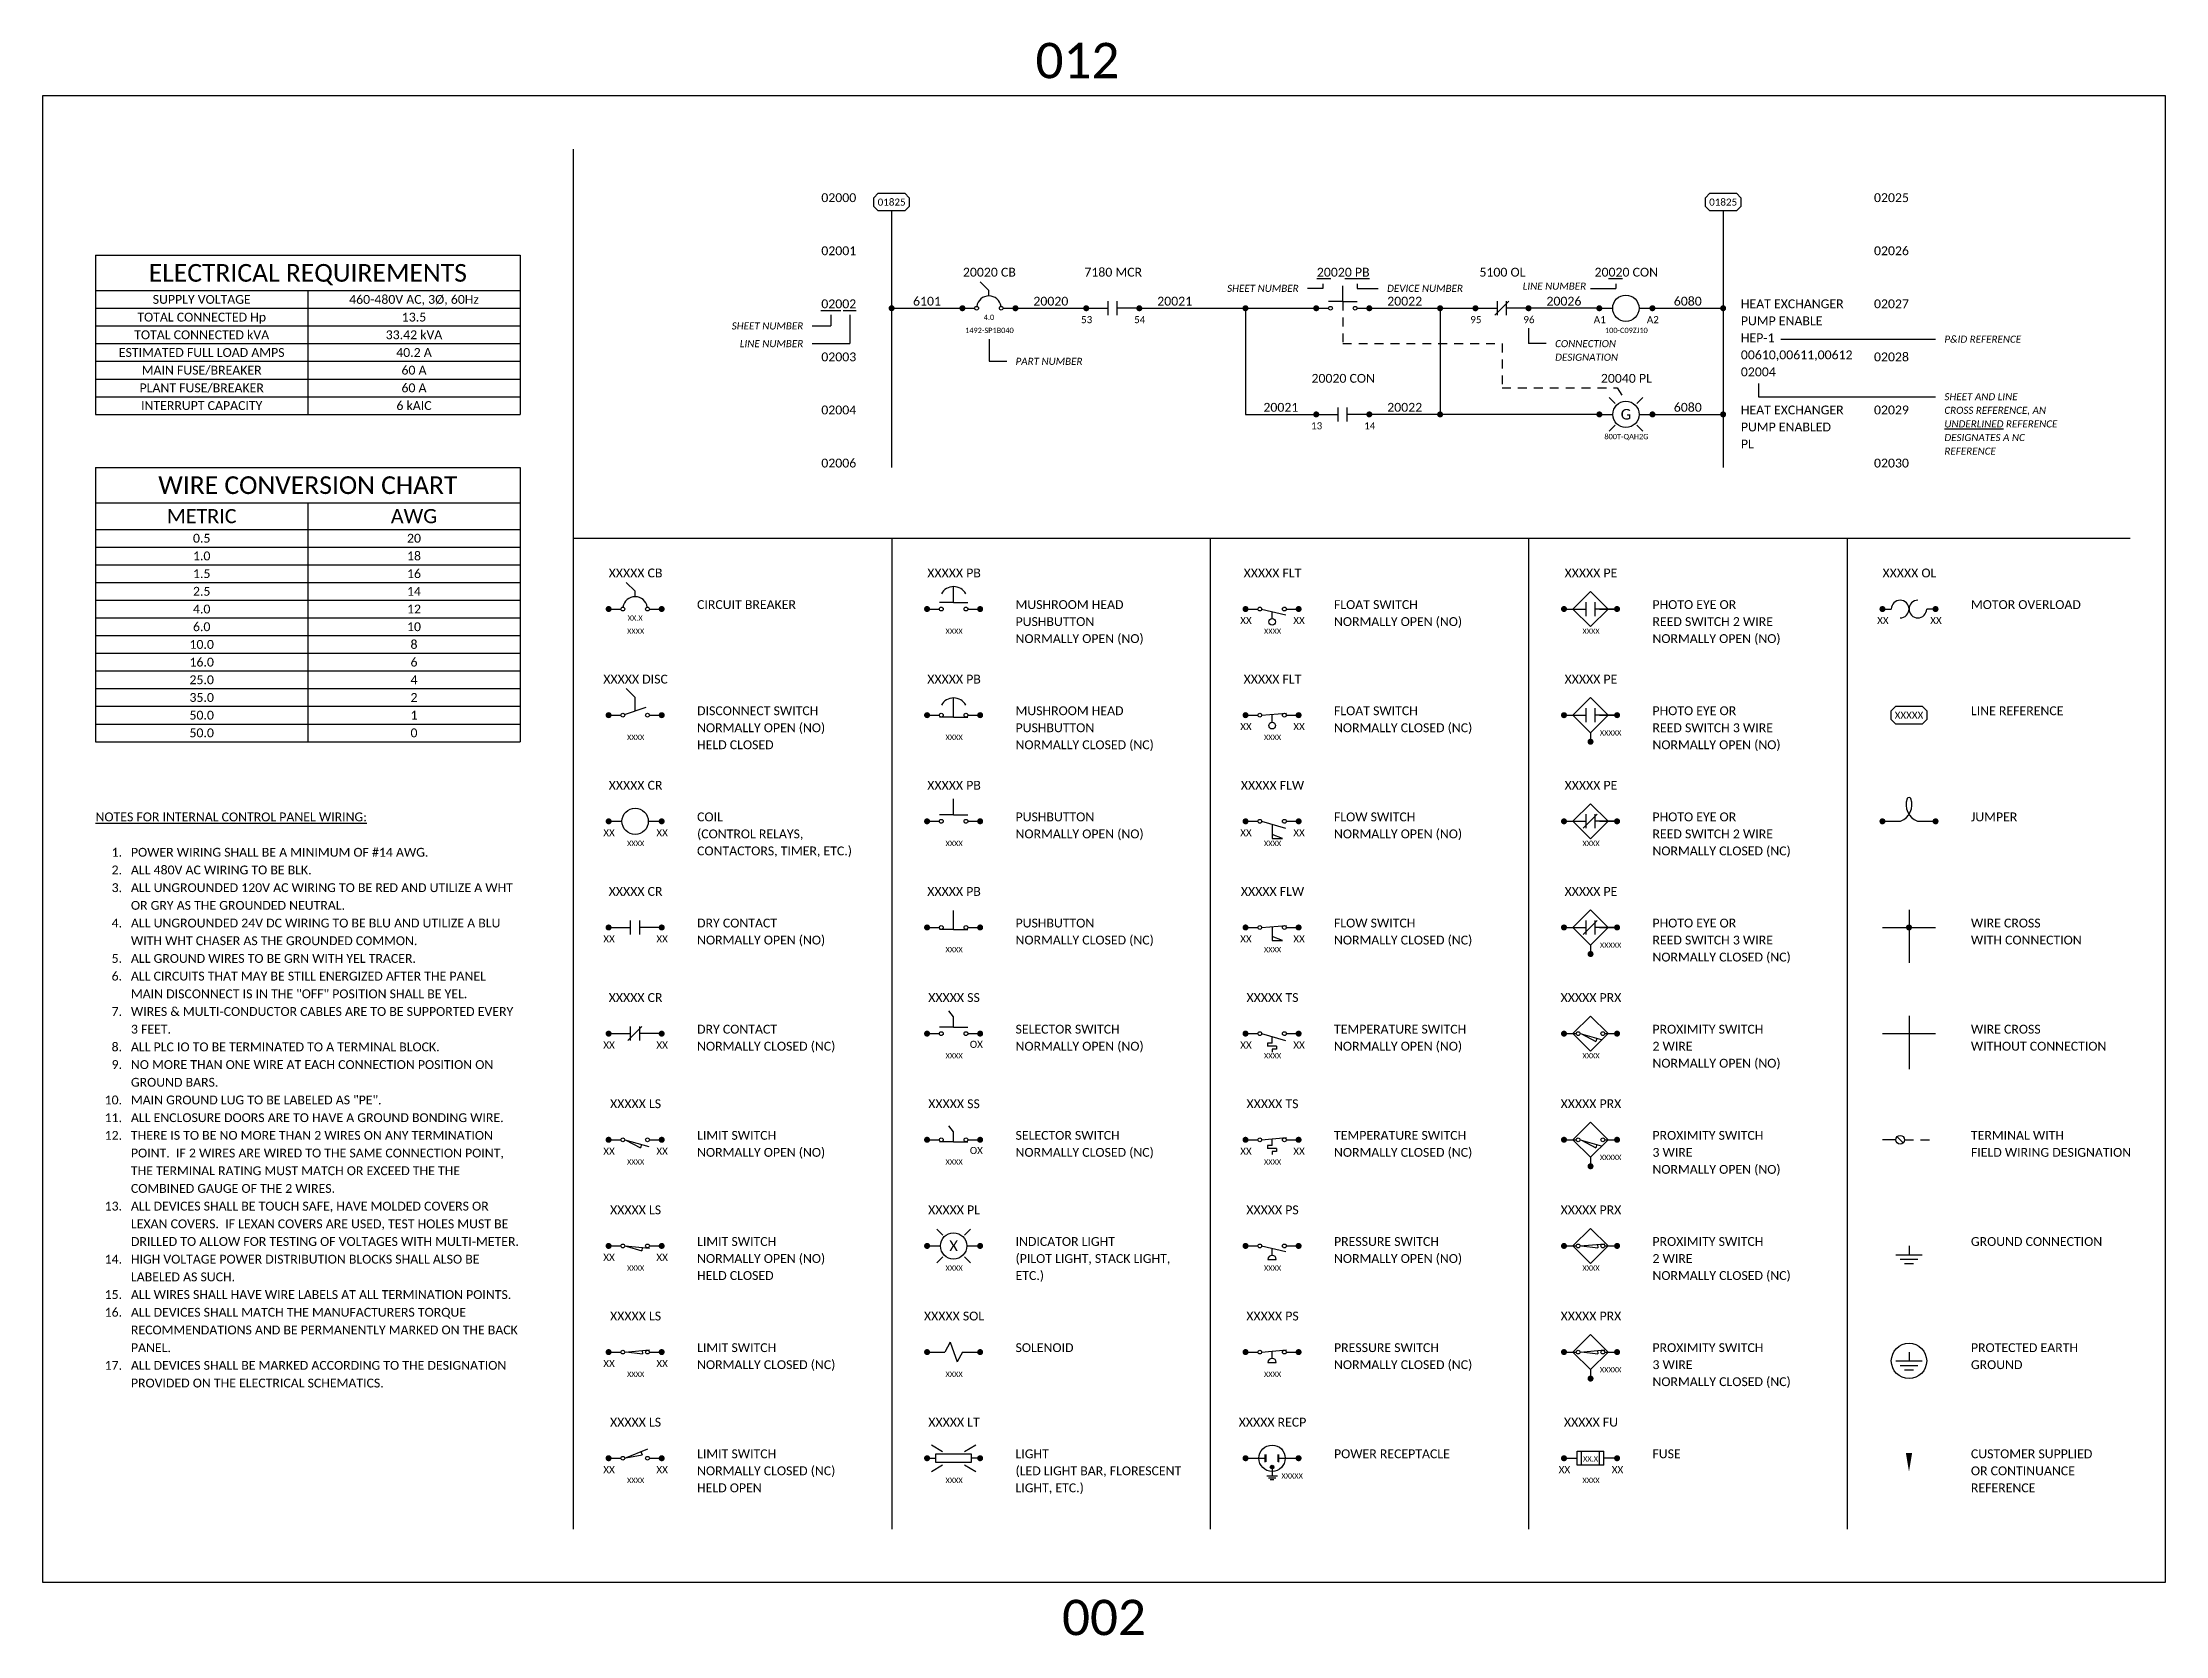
# Model space of a CAD drawing. Header units: inches. Extents: x 0 to 316, y -1 to 150.
# Drawn here: x 62 to 92, y -0.76 to 21.76 of the extents above; entities that cross this region are included whole.
import ezdxf
from ezdxf.enums import TextEntityAlignment as Align

# ---------------------------------------------------------------- set-up
doc = ezdxf.new("R2010")
doc.units = ezdxf.units.IN
doc.header["$MEASUREMENT"] = 0
doc.linetypes.add('HIDDEN2', pattern=[0.1875, 0.125, -0.0625])
doc.styles.add('Calibri', font='calibri.ttf')
doc.styles.add('Calibri Itallic', font='calibrii.ttf', dxfattribs={"height": 0.1})

msp = doc.modelspace()

# ---------------------------------------------------------------- texts
at = {"style": 'Calibri'}
for s, p in [('012', (76.625, 21.5)), ('002', (77, -0.5))]:
    msp.add_text(s, height=0.5, dxfattribs=at).set_placement(p, align=Align.MIDDLE_CENTER)
for s, p in [('02000', (73.49904, 19.5)), ('02025', (88.37404, 19.5)), ('02001', (73.49904, 18.75)), ('02026', (88.37404, 18.75)), ('02002', (73.49904, 18)), ('02027', (88.37404, 18)), ('02003', (73.49904, 17.25)), ('02028', (88.37404, 17.25)), ('02004', (73.49904, 16.5)), ('02029', (88.37404, 16.5)), ('02006', (73.49904, 15.75)), ('02030', (88.37404, 15.75))]:
    msp.add_text(s, height=0.125, dxfattribs=at).set_placement(p, align=Align.RIGHT)
at = {"color": 3, "ltscale": 0.25, "style": 'Calibri'}
for s, height, p in [('ELECTRICAL REQUIREMENTS', 0.25, (65.75, 18.5)), ('SUPPLY VOLTAGE', 0.125, (64.25, 18.125)), ('460-480V AC, 3%%C, 60Hz', 0.125, (67.25, 18.125)), ('TOTAL CONNECTED Hp', 0.125, (64.25, 17.875)), ('13.5', 0.125, (67.25, 17.875)), ('ESTIMATED FULL LOAD AMPS', 0.125, (64.25, 17.375)), ('TOTAL CONNECTED kVA', 0.125, (64.25, 17.625)), ('33.42 kVA', 0.125, (67.25, 17.625)), ('40.2 A', 0.125, (67.25, 17.375)), ('MAIN FUSE/BREAKER', 0.125, (64.25, 17.125)), ('60 A', 0.125, (67.25, 17.125)), ('PLANT FUSE/BREAKER', 0.125, (64.25, 16.875)), ('60 A', 0.125, (67.25, 16.875)), ('INTERRUPT CAPACITY', 0.125, (64.25, 16.625)), ('6 kAIC', 0.125, (67.25, 16.625)), ('WIRE CONVERSION CHART', 0.25, (65.75, 15.5)), ('METRIC', 0.2, (64.25, 15.0625)), ('AWG', 0.2, (67.25, 15.0625)), ('0.5', 0.125, (64.25, 14.75)), ('20', 0.125, (67.25, 14.75)), ('1.0', 0.125, (64.25, 14.5)), ('18', 0.125, (67.25, 14.5)), ('1.5', 0.125, (64.25, 14.25)), ('16', 0.125, (67.25, 14.25)), ('4.0', 0.125, (64.25, 13.75)), ('2.5', 0.125, (64.25, 14)), ('14', 0.125, (67.25, 14)), ('12', 0.125, (67.25, 13.75)), ('6.0', 0.125, (64.25, 13.5)), ('10', 0.125, (67.25, 13.5)), ('10.0', 0.125, (64.25, 13.25)), ('8', 0.125, (67.25, 13.25)), ('16.0', 0.125, (64.25, 13)), ('6', 0.125, (67.25, 13)), ('25.0', 0.125, (64.25, 12.75)), ('4', 0.125, (67.25, 12.75)), ('50.0', 0.125, (64.25, 12.25)), ('35.0', 0.125, (64.25, 12.5)), ('2', 0.125, (67.25, 12.5)), ('1', 0.125, (67.25, 12.25)), ('50.0', 0.125, (64.25, 12)), ('0', 0.125, (67.25, 12))]:
    msp.add_text(s, height=height, dxfattribs=at).set_placement(p, align=Align.MIDDLE_CENTER)
at = {"style": 'Calibri Itallic'}
for s, p in [('SHEET NUMBER', (79.75, 18.28125)), ('LINE NUMBER', (83.8125, 18.3125)), ('SHEET NUMBER', (72.75, 17.75)), ('LINE NUMBER', (72.75, 17.5))]:
    msp.add_text(s, height=0.1, dxfattribs=at).set_placement(p, align=Align.MIDDLE_RIGHT)
for s, p in [('DEVICE NUMBER', (81, 18.28125)), ('CONNECTION', (83.375, 17.5)), ('P&ID REFERENCE', (88.875, 17.5625)), ('PART NUMBER', (75.75, 17.25)), ('DESIGNATION', (83.375, 17.30769)), ('SHEET AND LINE', (88.875, 16.75)), ('CROSS REFERENCE, AN', (88.875, 16.55769)), ('%%UUNDERLINED%%U REFERENCE', (88.875, 16.36538)), ('DESIGNATES A NC', (88.875, 16.17308)), ('REFERENCE', (88.875, 15.98077))]:
    msp.add_text(s, height=0.1, dxfattribs=at).set_placement(p, align=Align.MIDDLE_LEFT)
at = {"color": 35, "style": 'Calibri'}
for s, p in [('6101', (74.49904, 18)), ('20020', (76.24904, 18)), ('20021', (77.99904, 18)), ('20022', (81.24904, 18)), ('20026', (83.49904, 18)), ('20021', (79.49904, 16.5)), ('20022', (81.24904, 16.5))]:
    msp.add_text(s, height=0.125, dxfattribs=at).set_placement(p, align=Align.BOTTOM_CENTER)
at = {"color": 5, "style": 'Calibri'}
for p in [(85.24904, 18), (85.24904, 16.5)]:
    msp.add_text('6080', height=0.125, dxfattribs=at).set_placement(p, align=Align.BOTTOM_CENTER)
at = {"color": 9, "style": 'Calibri'}
for s, p in [('HEAT EXCHANGER', (85.99904, 18)), ('PUMP ENABLE', (85.99904, 17.75962)), ('00610,00611,00612', (85.99904, 17.27885)), ('HEP-1', (85.99904, 17.51923)), ('02004', (85.99904, 17.03846)), ('HEAT EXCHANGER', (85.99904, 16.5)), ('PUMP ENABLED', (85.99904, 16.25962)), ('PL', (85.99904, 16.01923))]:
    msp.add_text(s, height=0.125, dxfattribs=at).set_placement(p)
at = {"style": 'Calibri'}
for s, p in [('CIRCUIT BREAKER', (71.25, 13.75)), ('MUSHROOM HEAD', (75.75, 13.75)), ('FLOAT SWITCH', (80.25, 13.75)), ('PHOTO EYE OR', (84.75, 13.75)), ('MOTOR OVERLOAD', (89.25, 13.75)), ('PUSHBUTTON', (75.75, 13.50962)), ('NORMALLY OPEN (NO)', (80.25, 13.50962)), ('REED SWITCH 2 WIRE', (84.75, 13.50962)), ('NORMALLY OPEN (NO)', (75.75, 13.26923)), ('NORMALLY OPEN (NO)', (84.75, 13.26923)), ('DISCONNECT SWITCH', (71.25, 12.25)), ('MUSHROOM HEAD', (75.75, 12.25)), ('FLOAT SWITCH', (80.25, 12.25)), ('PHOTO EYE OR', (84.75, 12.25)), ('LINE REFERENCE', (89.25, 12.25)), ('NORMALLY OPEN (NO)', (71.25, 12.00962)), ('PUSHBUTTON', (75.75, 12.00962)), ('NORMALLY CLOSED (NC)', (80.25, 12.00962)), ('REED SWITCH 3 WIRE', (84.75, 12.00962)), ('HELD CLOSED', (71.25, 11.76923)), ('NORMALLY CLOSED (NC)', (75.75, 11.76923)), ('NORMALLY OPEN (NO)', (84.75, 11.76923)), ('COIL', (71.25, 10.75)), ('PUSHBUTTON', (75.75, 10.75)), ('FLOW SWITCH', (80.25, 10.75)), ('PHOTO EYE OR', (84.75, 10.75)), ('JUMPER', (89.25, 10.75)), ('(CONTROL RELAYS,', (71.25, 10.50962)), ('NORMALLY OPEN (NO)', (75.75, 10.50962)), ('NORMALLY OPEN (NO)', (80.25, 10.50962)), ('REED SWITCH 2 WIRE', (84.75, 10.50962)), ('CONTACTORS, TIMER, ETC.)', (71.25, 10.26923)), ('NORMALLY CLOSED (NC)', (84.75, 10.26923)), ('DRY CONTACT', (71.25, 9.25)), ('PUSHBUTTON', (75.75, 9.25)), ('FLOW SWITCH', (80.25, 9.25)), ('PHOTO EYE OR', (84.75, 9.25)), ('WIRE CROSS', (89.25, 9.25)), ('NORMALLY OPEN (NO)', (71.25, 9.00962)), ('NORMALLY CLOSED (NC)', (75.75, 9.00962)), ('NORMALLY CLOSED (NC)', (80.25, 9.00962)), ('REED SWITCH 3 WIRE', (84.75, 9.00962)), ('WITH CONNECTION', (89.25, 9.00962)), ('NORMALLY CLOSED (NC)', (84.75, 8.76923)), ('DRY CONTACT', (71.25, 7.75)), ('SELECTOR SWITCH', (75.75, 7.75)), ('TEMPERATURE SWITCH', (80.25, 7.75)), ('PROXIMITY SWITCH', (84.75, 7.75)), ('WIRE CROSS', (89.25, 7.75)), ('NORMALLY CLOSED (NC)', (71.25, 7.50962)), ('NORMALLY OPEN (NO)', (75.75, 7.50962)), ('NORMALLY OPEN (NO)', (80.25, 7.50962)), ('2 WIRE', (84.75, 7.50962)), ('WITHOUT CONNECTION', (89.25, 7.50962)), ('NORMALLY OPEN (NO)', (84.75, 7.26923)), ('LIMIT SWITCH', (71.25, 6.25)), ('SELECTOR SWITCH', (75.75, 6.25)), ('TEMPERATURE SWITCH', (80.25, 6.25)), ('PROXIMITY SWITCH', (84.75, 6.25)), ('TERMINAL WITH', (89.25, 6.25)), ('NORMALLY OPEN (NO)', (71.25, 6.00962)), ('NORMALLY CLOSED (NC)', (75.75, 6.00962)), ('NORMALLY CLOSED (NC)', (80.25, 6.00962)), ('3 WIRE', (84.75, 6.00962)), ('FIELD WIRING DESIGNATION', (89.25, 6.00962)), ('NORMALLY OPEN (NO)', (84.75, 5.76923)), ('LIMIT SWITCH', (71.25, 4.75)), ('INDICATOR LIGHT', (75.75, 4.75)), ('PRESSURE SWITCH', (80.25, 4.75)), ('PROXIMITY SWITCH', (84.75, 4.75)), ('GROUND CONNECTION', (89.25, 4.75)), ('NORMALLY OPEN (NO)', (71.25, 4.50962)), ('(PILOT LIGHT, STACK LIGHT,', (75.75, 4.50962)), ('NORMALLY OPEN (NO)', (80.25, 4.50962)), ('2 WIRE', (84.75, 4.50962)), ('HELD CLOSED', (71.25, 4.26923)), ('ETC.)', (75.75, 4.26923)), ('NORMALLY CLOSED (NC)', (84.75, 4.26923)), ('LIMIT SWITCH', (71.25, 3.25)), ('SOLENOID', (75.75, 3.25)), ('PRESSURE SWITCH', (80.25, 3.25)), ('PROXIMITY SWITCH', (84.75, 3.25)), ('PROTECTED EARTH', (89.25, 3.25)), ('NORMALLY CLOSED (NC)', (71.25, 3.00962)), ('NORMALLY CLOSED (NC)', (80.25, 3.00962)), ('3 WIRE', (84.75, 3.00962)), ('GROUND', (89.25, 3.00962)), ('NORMALLY CLOSED (NC)', (84.75, 2.76923)), ('LIMIT SWITCH', (71.25, 1.75)), ('LIGHT', (75.75, 1.75)), ('POWER RECEPTACLE', (80.25, 1.75)), ('FUSE', (84.75, 1.75)), ('CUSTOMER SUPPLIED', (89.25, 1.75)), ('NORMALLY CLOSED (NC)', (71.25, 1.50962)), ('(LED LIGHT BAR, FLORESCENT ', (75.75, 1.50962)), ('OR CONTINUANCE', (89.25, 1.50962)), ('HELD OPEN', (71.25, 1.26923)), ('LIGHT, ETC.)', (75.75, 1.26923)), ('REFERENCE', (89.25, 1.26923))]:
    msp.add_text(s, height=0.125, dxfattribs=at).set_placement(p)
at = {"color": 3, "ltscale": 0.25, "style": 'Calibri'}
for s, p in [('%%UNOTES FOR INTERNAL CONTROL PANEL WIRING:', (62.75, 10.75)), ('POWER WIRING SHALL BE A MINIMUM OF #14 AWG.', (63.25, 10.25)), ('ALL 480V AC WIRING TO BE BLK.', (63.25, 10)), ('ALL UNGROUNDED 120V AC WIRING TO BE RED AND UTILIZE A WHT ', (63.25, 9.75)), ('OR GRY AS THE GROUNDED NEUTRAL.', (63.25, 9.5)), ('ALL UNGROUNDED 24V DC WIRING TO BE BLU AND UTILIZE A BLU ', (63.25, 9.25)), ('WITH WHT CHASER AS THE GROUNDED COMMON.', (63.25, 9)), ('ALL GROUND WIRES TO BE GRN WITH YEL TRACER.', (63.25, 8.75)), ('ALL CIRCUITS THAT MAY BE STILL ENERGIZED AFTER THE PANEL ', (63.25, 8.5)), ('WIRES & MULTI-CONDUCTOR CABLES ARE TO BE SUPPORTED EVERY', (63.25, 8)), ('MAIN DISCONNECT IS IN THE "OFF" POSITION SHALL BE YEL.', (63.25, 8.25)), ('3 FEET.', (63.25, 7.75)), ('ALL PLC IO TO BE TERMINATED TO A TERMINAL BLOCK.', (63.25, 7.5)), ('NO MORE THAN ONE WIRE AT EACH CONNECTION POSITION ON', (63.25, 7.25)), ('GROUND BARS.', (63.25, 7)), ('ALL ENCLOSURE DOORS ARE TO HAVE A GROUND BONDING WIRE.', (63.25, 6.5)), ('MAIN GROUND LUG TO BE LABELED AS "PE".', (63.25, 6.75)), ('THERE IS TO BE NO MORE THAN 2 WIRES ON ANY TERMINATION ', (63.25, 6.25)), ('POINT.  IF 2 WIRES ARE WIRED TO THE SAME CONNECTION POINT, ', (63.25, 6)), ('THE TERMINAL RATING MUST MATCH OR EXCEED THE THE ', (63.25, 5.75)), ('COMBINED GAUGE OF THE 2 WIRES.', (63.25, 5.5)), ('ALL DEVICES SHALL BE TOUCH SAFE, HAVE MOLDED COVERS OR ', (63.25, 5.25)), ('LEXAN COVERS.  IF LEXAN COVERS ARE USED, TEST HOLES MUST BE ', (63.25, 5)), ('DRILLED TO ALLOW FOR TESTING OF VOLTAGES WITH MULTI-METER.', (63.25, 4.75)), ('HIGH VOLTAGE POWER DISTRIBUTION BLOCKS SHALL ALSO BE', (63.25, 4.5)), ('LABELED AS SUCH.', (63.25, 4.25)), ('ALL WIRES SHALL HAVE WIRE LABELS AT ALL TERMINATION POINTS.', (63.25, 4)), ('ALL DEVICES SHALL MATCH THE MANUFACTURERS TORQUE ', (63.25, 3.75)), ('RECOMMENDATIONS AND BE PERMANENTLY MARKED ON THE BACK', (63.25, 3.5)), ('PANEL.', (63.25, 3.25)), ('ALL DEVICES SHALL BE MARKED ACCORDING TO THE DESIGNATION', (63.25, 3)), ('PROVIDED ON THE ELECTRICAL SCHEMATICS.', (63.25, 2.75))]:
    msp.add_text(s, height=0.125, dxfattribs=at).set_placement(p)
for s, p in [('1.', (63.125, 10.25)), ('2.', (63.125, 10)), ('3.', (63.125, 9.75)), ('4.', (63.125, 9.25)), ('5.', (63.125, 8.75)), ('6.', (63.125, 8.5)), ('7.', (63.125, 8)), ('8.', (63.125, 7.5)), ('9.', (63.125, 7.25)), ('10.', (63.125, 6.75)), ('11.', (63.125, 6.5)), ('12.', (63.125, 6.25)), ('13.', (63.125, 5.25)), ('14.', (63.125, 4.5)), ('15.', (63.125, 4)), ('16.', (63.125, 3.75)), ('17.', (63.125, 3))]:
    msp.add_text(s, height=0.125, dxfattribs=at).set_placement(p, align=Align.RIGHT)

# ---------------------------------------------------------------- blocks, each defined once
blk = doc.blocks.new('CONN')
at = {"color": 2, "const_width": 0.0425}
blk.add_lwpolyline([(0.02125, 0, 1), (-0.02125, 0, 1)], format="xyb", close=True, dxfattribs=at)
blk = doc.blocks.new('CRCOIL')
at = {"color": 2}
for p, q in [((0, 0), (0.189, 0)), ((0.561, 0), (0.75, 0))]:
    blk.add_line(p, q, dxfattribs=at)
blk.add_circle((0.375, 0), 0.186, dxfattribs=at)
for p in [(0, 0), (0.75, 0)]:
    blk.add_blockref('CONN', p)
at = {"color": 3, "style": 'Calibri'}
blk.add_attdef('DEVICE', text='', height=0.125, dxfattribs=at).set_placement((0.381, 0.447), align=Align.CENTER)
at = {"style": 'Calibri'}
for tag, p in [('TL', (0.006, -0.241)), ('TR', (0.756, -0.241))]:
    blk.add_attdef(tag, text='', height=0.1, dxfattribs=at).set_placement(p, align=Align.BOTTOM_CENTER)
at = {"color": 6, "style": 'Calibri'}
blk.add_attdef('PART', text='', height=0.075, dxfattribs=at).set_placement((0.382, -0.313), align=Align.MIDDLE_CENTER)
blk = doc.blocks.new('CRNO')
at = {"color": 2}
for p, q in [((0, 0), (0.311, 0)), ((0.311, -0.099), (0.311, 0.099)), ((0.439, -0.099), (0.439, 0.099)), ((0.75, 0), (0.439, 0))]:
    blk.add_line(p, q, dxfattribs=at)
for p in [(0, 0), (0.75, 0)]:
    blk.add_blockref('CONN', p)
at = {"color": 3, "style": 'Calibri'}
blk.add_attdef('DEVICE', text='', height=0.125, dxfattribs=at).set_placement((0.381, 0.447), align=Align.CENTER)
at = {"style": 'Calibri'}
for tag, p in [('TL', (0.006, -0.241)), ('TR', (0.756, -0.241))]:
    blk.add_attdef(tag, text='', height=0.1, dxfattribs=at).set_placement(p, align=Align.BOTTOM_CENTER)
blk = doc.blocks.new('CRNC')
at = {"color": 2}
for p, q in [((0, 0), (0.311, 0)), ((0.47, 0.099), (0.272, -0.099)), ((0.311, -0.099), (0.311, 0.099)), ((0.439, -0.099), (0.439, 0.099)), ((0.75, 0), (0.439, 0))]:
    blk.add_line(p, q, dxfattribs=at)
for p in [(0, 0), (0.75, 0)]:
    blk.add_blockref('CONN', p)
at = {"color": 3, "style": 'Calibri'}
blk.add_attdef('DEVICE', text='', height=0.125, dxfattribs=at).set_placement((0.381, 0.447), align=Align.CENTER)
at = {"style": 'Calibri'}
for tag, p in [('TL', (0.006, -0.241)), ('TR', (0.756, -0.241))]:
    blk.add_attdef(tag, text='', height=0.1, dxfattribs=at).set_placement(p, align=Align.BOTTOM_CENTER)
blk = doc.blocks.new('REF')
at = {"color": 2}
for p, q in [((0, 0.062), (0.062, 0.125)), ((0, -0.062), (0, 0.062)), ((0.062, 0.125), (0.438, 0.125)), ((0.438, 0.125), (0.5, 0.062)), ((0.5, 0.062), (0.5, -0.062)), ((0.062, -0.125), (0, -0.062)), ((0.438, -0.125), (0.062, -0.125)), ((0.5, -0.062), (0.438, -0.125))]:
    blk.add_line(p, q, dxfattribs=at)
at = {"color": 3, "style": 'Calibri'}
blk.add_attdef('XXXXX', text='', height=0.1, dxfattribs=at).set_placement((0.25, -0.05), align=Align.CENTER)
blk = doc.blocks.new('CB')
at = {"color": 2}
for p, q in [((0.375, 0.25), (0.25, 0.375)), ((0, 0), (0.174, 0)), ((0.375, 0.174), (0.375, 0.25)), ((0.576, 0), (0.75, 0))]:
    blk.add_line(p, q, dxfattribs=at)
for centre in [(0.201, 0), (0.549, 0)]:
    blk.add_circle(centre, 0.0268, dxfattribs=at)
blk.add_arc((0.375, 0), 0.174, 8.8251, 171.1749, dxfattribs=at)
for p in [(0, 0), (0.75, 0)]:
    blk.add_blockref('CONN', p)
at = {"color": 3, "style": 'Calibri'}
blk.add_attdef('DEVICE', text='', height=0.125, dxfattribs=at).set_placement((0.381, 0.447), align=Align.CENTER)
at = {"color": 0, "style": 'Calibri'}
blk.add_attdef('AMPS', text='', height=0.075, dxfattribs=at).set_placement((0.375, -0.188), align=Align.BOTTOM_CENTER)
at = {"color": 6, "style": 'Calibri'}
blk.add_attdef('PART', text='', height=0.075, dxfattribs=at).set_placement((0.382, -0.313), align=Align.MIDDLE_CENTER)
blk = doc.blocks.new('PBNO')
at = {"color": 2}
for p, q in [((0.375, 0.093), (0.375, 0.316)), ((0, 0), (0.174, 0)), ((0.375, 0.093), (0.174, 0.093)), ((0.375, 0.093), (0.576, 0.093)), ((0.576, 0), (0.75, 0))]:
    blk.add_line(p, q, dxfattribs=at)
for centre in [(0.201, 0), (0.549, 0)]:
    blk.add_circle(centre, 0.0268, dxfattribs=at)
for p in [(0, 0), (0.75, 0)]:
    blk.add_blockref('CONN', p)
at = {"color": 3, "style": 'Calibri'}
blk.add_attdef('DEVICE', text='', height=0.125, dxfattribs=at).set_placement((0.381, 0.447), align=Align.CENTER)
at = {"color": 6, "style": 'Calibri'}
blk.add_attdef('PART', text='', height=0.075, dxfattribs=at).set_placement((0.382, -0.313), align=Align.MIDDLE_CENTER)
blk = doc.blocks.new('FUSE')
at = {"color": 2}
for p, q in [((0, 0), (0.188, 0)), ((0.188, 0.1), (0.562, 0.1)), ((0.188, -0.1), (0.188, 0.1)), ((0.248, -0.1), (0.248, 0.1)), ((0.502, -0.1), (0.502, 0.1)), ((0.562, -0.1), (0.562, 0.1)), ((0.75, 0), (0.562, 0)), ((0.562, -0.1), (0.188, -0.1))]:
    blk.add_line(p, q, dxfattribs=at)
for p in [(0, 0), (0.75, 0)]:
    blk.add_blockref('CONN', p)
at = {"color": 3, "style": 'Calibri'}
blk.add_attdef('DEVICE', text='', height=0.125, dxfattribs=at).set_placement((0.381, 0.447), align=Align.CENTER)
at = {"style": 'Calibri'}
blk.add_attdef('AMPS', text='', height=0.075, dxfattribs=at).set_placement((0.375, -0.047), align=Align.CENTER)
for tag, p in [('TL', (0.006, -0.241)), ('TR', (0.756, -0.241))]:
    blk.add_attdef(tag, text='', height=0.1, dxfattribs=at).set_placement(p, align=Align.BOTTOM_CENTER)
at = {"color": 6, "style": 'Calibri'}
blk.add_attdef('PART', text='', height=0.075, dxfattribs=at).set_placement((0.382, -0.313), align=Align.MIDDLE_CENTER)
blk = doc.blocks.new('LSNO')
at = {"color": 2}
for p, q in [((0, 0), (0.174, 0)), ((0.227, 0), (0.566, -0.096)), ((0.576, 0), (0.75, 0)), ((0.245, -0.005), (0.452, -0.113)), ((0.465, -0.067), (0.452, -0.113))]:
    blk.add_line(p, q, dxfattribs=at)
for centre in [(0.201, 0), (0.549, 0)]:
    blk.add_circle(centre, 0.0268, dxfattribs=at)
for p in [(0, 0), (0.75, 0)]:
    blk.add_blockref('CONN', p)
at = {"color": 3, "style": 'Calibri'}
blk.add_attdef('DEVICE', text='', height=0.125, dxfattribs=at).set_placement((0.381, 0.447), align=Align.CENTER)
at = {"style": 'Calibri'}
for tag, p in [('TL', (0.006, -0.241)), ('TR', (0.756, -0.241))]:
    blk.add_attdef(tag, text='', height=0.1, dxfattribs=at).set_placement(p, align=Align.BOTTOM_CENTER)
at = {"color": 6, "style": 'Calibri'}
blk.add_attdef('PART', text='', height=0.075, dxfattribs=at).set_placement((0.382, -0.313), align=Align.MIDDLE_CENTER)
blk = doc.blocks.new('LSNC')
at = {"color": 2}
for p, q in [((0, 0), (0.174, 0)), ((0.227, 0), (0.578, 0.03)), ((0.246, 0.002), (0.478, -0.026)), ((0.473, 0.021), (0.478, -0.026)), ((0.576, 0), (0.75, 0))]:
    blk.add_line(p, q, dxfattribs=at)
for centre in [(0.201, 0), (0.549, 0)]:
    blk.add_circle(centre, 0.0268, dxfattribs=at)
for p in [(0, 0), (0.75, 0)]:
    blk.add_blockref('CONN', p)
at = {"color": 3, "style": 'Calibri'}
blk.add_attdef('DEVICE', text='', height=0.125, dxfattribs=at).set_placement((0.381, 0.447), align=Align.CENTER)
at = {"style": 'Calibri'}
for tag, p in [('TL', (0.006, -0.241)), ('TR', (0.756, -0.241))]:
    blk.add_attdef(tag, text='', height=0.1, dxfattribs=at).set_placement(p, align=Align.BOTTOM_CENTER)
at = {"color": 6, "style": 'Calibri'}
blk.add_attdef('PART', text='', height=0.075, dxfattribs=at).set_placement((0.382, -0.313), align=Align.MIDDLE_CENTER)
blk = doc.blocks.new('LSNO HC')
at = {"color": 2}
for p, q in [((0, 0), (0.174, 0)), ((0.227, 0), (0.578, -0.03)), ((0.576, 0), (0.75, 0)), ((0.246, -0.002), (0.469, -0.069)), ((0.473, -0.021), (0.469, -0.069))]:
    blk.add_line(p, q, dxfattribs=at)
for centre in [(0.201, 0), (0.549, 0)]:
    blk.add_circle(centre, 0.0268, dxfattribs=at)
for p in [(0, 0), (0.75, 0)]:
    blk.add_blockref('CONN', p)
at = {"color": 3, "style": 'Calibri'}
blk.add_attdef('DEVICE', text='', height=0.125, dxfattribs=at).set_placement((0.381, 0.447), align=Align.CENTER)
at = {"style": 'Calibri'}
for tag, p in [('TL', (0.006, -0.241)), ('TR', (0.756, -0.241))]:
    blk.add_attdef(tag, text='', height=0.1, dxfattribs=at).set_placement(p, align=Align.BOTTOM_CENTER)
at = {"color": 6, "style": 'Calibri'}
blk.add_attdef('PART', text='', height=0.075, dxfattribs=at).set_placement((0.382, -0.313), align=Align.MIDDLE_CENTER)
blk = doc.blocks.new('LSNC HO')
at = {"color": 2}
for p, q in [((0, 0), (0.174, 0)), ((0.227, 0), (0.552, 0.135)), ((0.244, 0.007), (0.474, 0.05)), ((0.456, 0.095), (0.474, 0.05)), ((0.576, 0), (0.75, 0))]:
    blk.add_line(p, q, dxfattribs=at)
for centre in [(0.201, 0), (0.549, 0)]:
    blk.add_circle(centre, 0.0268, dxfattribs=at)
for p in [(0, 0), (0.75, 0)]:
    blk.add_blockref('CONN', p)
at = {"color": 3, "style": 'Calibri'}
blk.add_attdef('DEVICE', text='', height=0.125, dxfattribs=at).set_placement((0.381, 0.447), align=Align.CENTER)
at = {"style": 'Calibri'}
for tag, p in [('TL', (0.006, -0.241)), ('TR', (0.756, -0.241))]:
    blk.add_attdef(tag, text='', height=0.1, dxfattribs=at).set_placement(p, align=Align.BOTTOM_CENTER)
at = {"color": 6, "style": 'Calibri'}
blk.add_attdef('PART', text='', height=0.075, dxfattribs=at).set_placement((0.382, -0.313), align=Align.MIDDLE_CENTER)
blk = doc.blocks.new('PBNO MH')
at = {"color": 2}
for p, q in [((0.375, 0.091), (0.375, 0.317)), ((0, 0), (0.174, 0)), ((0.375, 0.091), (0.174, 0.091)), ((0.375, 0.091), (0.576, 0.091)), ((0.576, 0), (0.75, 0))]:
    blk.add_line(p, q, dxfattribs=at)
for centre in [(0.201, 0), (0.549, 0)]:
    blk.add_circle(centre, 0.0268, dxfattribs=at)
blk.add_arc((0.375, 0.118), 0.199, 29.357, 150.643, dxfattribs=at)
for p in [(0, 0), (0.75, 0)]:
    blk.add_blockref('CONN', p)
at = {"color": 3, "style": 'Calibri'}
blk.add_attdef('DEVICE', text='', height=0.125, dxfattribs=at).set_placement((0.381, 0.447), align=Align.CENTER)
at = {"color": 6, "style": 'Calibri'}
blk.add_attdef('PART', text='', height=0.075, dxfattribs=at).set_placement((0.382, -0.313), align=Align.MIDDLE_CENTER)
blk = doc.blocks.new('PBNC MH')
at = {"color": 2}
for p, q in [((0, 0), (0.174, 0)), ((0.375, -0.027), (0.375, 0.243)), ((0.576, 0), (0.75, 0)), ((0.375, -0.027), (0.174, -0.027)), ((0.375, -0.027), (0.576, -0.027))]:
    blk.add_line(p, q, dxfattribs=at)
for centre in [(0.201, 0), (0.549, 0)]:
    blk.add_circle(centre, 0.0268, dxfattribs=at)
blk.add_arc((0.375, 0.044), 0.199, 29.357, 150.643, dxfattribs=at)
for p in [(0, 0), (0.75, 0)]:
    blk.add_blockref('CONN', p)
at = {"color": 3, "style": 'Calibri'}
blk.add_attdef('DEVICE', text='', height=0.125, dxfattribs=at).set_placement((0.381, 0.447), align=Align.CENTER)
at = {"color": 6, "style": 'Calibri'}
blk.add_attdef('PART', text='', height=0.075, dxfattribs=at).set_placement((0.382, -0.313), align=Align.MIDDLE_CENTER)
blk = doc.blocks.new('PBNC')
at = {"color": 2}
for p, q in [((0, 0), (0.174, 0)), ((0.375, -0.027), (0.375, 0.242)), ((0.576, 0), (0.75, 0)), ((0.375, -0.027), (0.174, -0.027)), ((0.375, -0.027), (0.576, -0.027))]:
    blk.add_line(p, q, dxfattribs=at)
for centre in [(0.201, 0), (0.549, 0)]:
    blk.add_circle(centre, 0.0268, dxfattribs=at)
for p in [(0, 0), (0.75, 0)]:
    blk.add_blockref('CONN', p)
at = {"color": 3, "style": 'Calibri'}
blk.add_attdef('DEVICE', text='', height=0.125, dxfattribs=at).set_placement((0.381, 0.447), align=Align.CENTER)
at = {"color": 6, "style": 'Calibri'}
blk.add_attdef('PART', text='', height=0.075, dxfattribs=at).set_placement((0.382, -0.313), align=Align.MIDDLE_CENTER)
blk = doc.blocks.new('LT')
at = {"color": 2}
for p, q in [((0, 0), (0.189, 0)), ((0.221, 0.154), (0.138, 0.237)), ((0.529, 0.154), (0.612, 0.237)), ((0.561, 0), (0.75, 0)), ((0.138, -0.237), (0.221, -0.154)), ((0.612, -0.237), (0.529, -0.154))]:
    blk.add_line(p, q, dxfattribs=at)
blk.add_circle((0.375, 0), 0.186, dxfattribs=at)
for p in [(0, 0), (0.75, 0)]:
    blk.add_blockref('CONN', p)
at = {"color": 3, "style": 'Calibri'}
blk.add_attdef('DEVICE', text='', height=0.125, dxfattribs=at).set_placement((0.381, 0.447), align=Align.CENTER)
at = {"style": 'Calibri'}
blk.add_attdef('CLR', text='', height=0.15, dxfattribs=at).set_placement((0.375, 0.002), align=Align.MIDDLE_CENTER)
at = {"color": 6, "style": 'Calibri'}
blk.add_attdef('PART', text='', height=0.075, dxfattribs=at).set_placement((0.382, -0.313), align=Align.MIDDLE_CENTER)
blk = doc.blocks.new('FLTSNO')
at = {"color": 2}
for p, q in [((0, 0), (0.174, 0)), ((0.227, 0), (0.57, -0.08)), ((0.576, 0), (0.75, 0)), ((0.375, -0.135), (0.375, -0.034))]:
    blk.add_line(p, q, dxfattribs=at)
for centre, radius in [((0.201, 0), 0.0268), ((0.549, 0), 0.0268), ((0.375, -0.182), 0.0468)]:
    blk.add_circle(centre, radius, dxfattribs=at)
for p in [(0, 0), (0.75, 0)]:
    blk.add_blockref('CONN', p)
at = {"color": 3, "style": 'Calibri'}
blk.add_attdef('DEVICE', text='', height=0.125, dxfattribs=at).set_placement((0.381, 0.447), align=Align.CENTER)
at = {"style": 'Calibri'}
for tag, p in [('TL', (0.006, -0.241)), ('TR', (0.756, -0.241))]:
    blk.add_attdef(tag, text='', height=0.1, dxfattribs=at).set_placement(p, align=Align.BOTTOM_CENTER)
at = {"color": 6, "style": 'Calibri'}
blk.add_attdef('PART', text='', height=0.075, dxfattribs=at).set_placement((0.382, -0.313), align=Align.MIDDLE_CENTER)
blk = doc.blocks.new('FLTSNC')
at = {"color": 2}
for p, q in [((0, 0), (0.174, 0)), ((0.227, 0), (0.578, 0.03)), ((0.375, -0.101), (0.375, 0.013)), ((0.576, 0), (0.75, 0))]:
    blk.add_line(p, q, dxfattribs=at)
for centre, radius in [((0.201, 0), 0.0268), ((0.549, 0), 0.0268), ((0.375, -0.148), 0.0468)]:
    blk.add_circle(centre, radius, dxfattribs=at)
for p in [(0, 0), (0.75, 0)]:
    blk.add_blockref('CONN', p)
at = {"color": 3, "style": 'Calibri'}
blk.add_attdef('DEVICE', text='', height=0.125, dxfattribs=at).set_placement((0.381, 0.447), align=Align.CENTER)
at = {"style": 'Calibri'}
for tag, p in [('TL', (0.006, -0.241)), ('TR', (0.756, -0.241))]:
    blk.add_attdef(tag, text='', height=0.1, dxfattribs=at).set_placement(p, align=Align.BOTTOM_CENTER)
at = {"color": 6, "style": 'Calibri'}
blk.add_attdef('PART', text='', height=0.075, dxfattribs=at).set_placement((0.382, -0.313), align=Align.MIDDLE_CENTER)
blk = doc.blocks.new('FLWSNO')
at = {"color": 2}
for p, q in [((0, 0), (0.174, 0)), ((0.227, 0), (0.565, -0.097)), ((0.576, 0), (0.75, 0)), ((0.375, -0.043), (0.375, -0.241)), ((0.52, -0.241), (0.375, -0.184)), ((0.375, -0.241), (0.52, -0.241))]:
    blk.add_line(p, q, dxfattribs=at)
for centre in [(0.201, 0), (0.549, 0)]:
    blk.add_circle(centre, 0.0268, dxfattribs=at)
for p in [(0, 0), (0.75, 0)]:
    blk.add_blockref('CONN', p)
at = {"color": 3, "style": 'Calibri'}
blk.add_attdef('DEVICE', text='', height=0.125, dxfattribs=at).set_placement((0.381, 0.447), align=Align.CENTER)
at = {"style": 'Calibri'}
for tag, p in [('TL', (0.006, -0.241)), ('TR', (0.756, -0.241))]:
    blk.add_attdef(tag, text='', height=0.1, dxfattribs=at).set_placement(p, align=Align.BOTTOM_CENTER)
at = {"color": 6, "style": 'Calibri'}
blk.add_attdef('PART', text='', height=0.075, dxfattribs=at).set_placement((0.382, -0.313), align=Align.MIDDLE_CENTER)
blk = doc.blocks.new('FLWSNC')
at = {"color": 2}
for p, q in [((0, 0), (0.174, 0)), ((0.227, 0), (0.578, 0.03)), ((0.375, 0.013), (0.375, -0.186)), ((0.576, 0), (0.75, 0)), ((0.52, -0.186), (0.375, -0.129)), ((0.375, -0.186), (0.52, -0.186))]:
    blk.add_line(p, q, dxfattribs=at)
for centre in [(0.201, 0), (0.549, 0)]:
    blk.add_circle(centre, 0.0268, dxfattribs=at)
for p in [(0, 0), (0.75, 0)]:
    blk.add_blockref('CONN', p)
at = {"color": 3, "style": 'Calibri'}
blk.add_attdef('DEVICE', text='', height=0.125, dxfattribs=at).set_placement((0.381, 0.447), align=Align.CENTER)
at = {"style": 'Calibri'}
for tag, p in [('TL', (0.006, -0.241)), ('TR', (0.756, -0.241))]:
    blk.add_attdef(tag, text='', height=0.1, dxfattribs=at).set_placement(p, align=Align.BOTTOM_CENTER)
at = {"color": 6, "style": 'Calibri'}
blk.add_attdef('PART', text='', height=0.075, dxfattribs=at).set_placement((0.382, -0.313), align=Align.MIDDLE_CENTER)
blk = doc.blocks.new('RECP')
h = blk.add_hatch(color=2)
h.dxf.hatch_style = 1
edge = h.paths.add_edge_path()
edge.add_arc((0.375, -0.125), 0.0254, 0, 360)
at = {"color": 2}
for p, q in [((0, 0), (0.279, 0)), ((0.279, -0.055), (0.279, 0.055)), ((0.471, -0.055), (0.471, 0.055)), ((0.471, 0), (0.75, 0))]:
    blk.add_line(p, q, dxfattribs=at)
at = {"color": 3}
for p, q in [((0.299, -0.25), (0.451, -0.25)), ((0.324, -0.275), (0.426, -0.275)), ((0.349, -0.3), (0.401, -0.3)), ((0.375, -0.15), (0.375, -0.25))]:
    blk.add_line(p, q, dxfattribs=at)
at = {"color": 2}
for centre, radius in [((0.375, 0), 0.186), ((0.375, -0.125), 0.0254)]:
    blk.add_circle(centre, radius, dxfattribs=at)
for points in [[(0.279, 0.055), (0.299, 0.055), (0.279, -0.055)], [(0.299, -0.055), (0.279, -0.055), (0.299, 0.055)], [(0.471, 0.055), (0.451, 0.055), (0.471, -0.055)], [(0.451, -0.055), (0.471, -0.055), (0.451, 0.055)]]:
    blk.add_solid(points, dxfattribs=at)
for p in [(0, 0), (0.75, 0)]:
    blk.add_blockref('CONN', p)
at = {"color": 3, "style": 'Calibri'}
blk.add_attdef('DEVICE', text='', height=0.125, dxfattribs=at).set_placement((0.381, 0.447), align=Align.CENTER)
at = {"color": 6, "style": 'Calibri'}
blk.add_attdef('PART', text='', height=0.075, dxfattribs=at).set_placement((0.507, -0.25), align=Align.MIDDLE_LEFT)
blk = doc.blocks.new('SOL')
at = {"color": 2}
for p, q in [((0, 0), (0.25, 0)), ((0.324, 0.139), (0.25, 0)), ((0.324, 0.139), (0.426, -0.139)), ((0.5, 0), (0.426, -0.139)), ((0.5, 0), (0.75, 0))]:
    blk.add_line(p, q, dxfattribs=at)
for p in [(0, 0), (0.75, 0)]:
    blk.add_blockref('CONN', p)
at = {"color": 3, "style": 'Calibri'}
blk.add_attdef('DEVICE', text='', height=0.125, dxfattribs=at).set_placement((0.381, 0.447), align=Align.CENTER)
at = {"color": 6, "style": 'Calibri'}
blk.add_attdef('PART', text='', height=0.075, dxfattribs=at).set_placement((0.382, -0.313), align=Align.MIDDLE_CENTER)
blk = doc.blocks.new('PENO 2W')
at = {"color": 2}
for p, q in [((0, 0), (0.311, 0)), ((0, 0), (0.25, 0)), ((0.127, 0), (0.375, 0.248)), ((0.127, 0), (0.375, -0.248)), ((0.311, -0.099), (0.311, 0.099)), ((0.375, 0.248), (0.623, 0)), ((0.375, -0.248), (0.623, 0)), ((0.439, -0.099), (0.439, 0.099)), ((0.75, 0), (0.439, 0)), ((0.5, 0), (0.75, 0))]:
    blk.add_line(p, q, dxfattribs=at)
for p in [(0, 0), (0.75, 0)]:
    blk.add_blockref('CONN', p)
at = {"color": 3, "style": 'Calibri'}
blk.add_attdef('DEVICE', text='', height=0.125, dxfattribs=at).set_placement((0.381, 0.447), align=Align.CENTER)
at = {"color": 6, "style": 'Calibri'}
blk.add_attdef('PART', text='', height=0.075, dxfattribs=at).set_placement((0.382, -0.313), align=Align.MIDDLE_CENTER)
blk = doc.blocks.new('PENO 3W')
at = {"color": 2}
for p, q in [((0, 0), (0.311, 0)), ((0, 0), (0.25, 0)), ((0.127, 0), (0.375, 0.248)), ((0.127, 0), (0.375, -0.248)), ((0.311, -0.099), (0.311, 0.099)), ((0.375, 0.248), (0.623, 0)), ((0.375, -0.248), (0.623, 0)), ((0.439, -0.099), (0.439, 0.099)), ((0.75, 0), (0.439, 0)), ((0.5, 0), (0.75, 0)), ((0.375, -0.25), (0.375, -0.375))]:
    blk.add_line(p, q, dxfattribs=at)
for p in [(0, 0), (0.75, 0), (0.375, -0.375)]:
    blk.add_blockref('CONN', p)
at = {"color": 3, "style": 'Calibri'}
blk.add_attdef('DEVICE', text='', height=0.125, dxfattribs=at).set_placement((0.381, 0.447), align=Align.CENTER)
at = {"color": 6, "style": 'Calibri'}
blk.add_attdef('PART', text='', height=0.075, dxfattribs=at).set_placement((0.507, -0.25), align=Align.MIDDLE_LEFT)
blk = doc.blocks.new('PENC 2W')
at = {"color": 2}
for p, q in [((0, 0), (0.311, 0)), ((0, 0), (0.25, 0)), ((0.127, 0), (0.375, 0.248)), ((0.127, 0), (0.375, -0.248)), ((0.47, 0.099), (0.272, -0.099)), ((0.311, -0.099), (0.311, 0.099)), ((0.375, 0.248), (0.623, 0)), ((0.375, -0.248), (0.623, 0)), ((0.439, -0.099), (0.439, 0.099)), ((0.75, 0), (0.439, 0)), ((0.5, 0), (0.75, 0))]:
    blk.add_line(p, q, dxfattribs=at)
for p in [(0, 0), (0.75, 0)]:
    blk.add_blockref('CONN', p)
at = {"color": 3, "style": 'Calibri'}
blk.add_attdef('DEVICE', text='', height=0.125, dxfattribs=at).set_placement((0.381, 0.447), align=Align.CENTER)
at = {"color": 6, "style": 'Calibri'}
blk.add_attdef('PART', text='', height=0.075, dxfattribs=at).set_placement((0.382, -0.313), align=Align.MIDDLE_CENTER)
blk = doc.blocks.new('PENC 3W')
at = {"color": 2}
for p, q in [((0, 0), (0.311, 0)), ((0, 0), (0.25, 0)), ((0.127, 0), (0.375, 0.248)), ((0.127, 0), (0.375, -0.248)), ((0.47, 0.099), (0.272, -0.099)), ((0.311, -0.099), (0.311, 0.099)), ((0.375, 0.248), (0.623, 0)), ((0.375, -0.248), (0.623, 0)), ((0.439, -0.099), (0.439, 0.099)), ((0.75, 0), (0.439, 0)), ((0.5, 0), (0.75, 0)), ((0.375, -0.25), (0.375, -0.375))]:
    blk.add_line(p, q, dxfattribs=at)
for p in [(0, 0), (0.75, 0), (0.375, -0.375)]:
    blk.add_blockref('CONN', p)
at = {"color": 3, "style": 'Calibri'}
blk.add_attdef('DEVICE', text='', height=0.125, dxfattribs=at).set_placement((0.381, 0.447), align=Align.CENTER)
at = {"color": 6, "style": 'Calibri'}
blk.add_attdef('PART', text='', height=0.075, dxfattribs=at).set_placement((0.507, -0.25), align=Align.MIDDLE_LEFT)
blk = doc.blocks.new('PRSNO 2W')
at = {"color": 2}
for p, q in [((0, 0), (0.174, 0)), ((0.127, 0), (0.375, 0.248)), ((0.127, 0), (0.375, -0.248)), ((0.227, 0), (0.526, -0.084)), ((0.375, 0.248), (0.623, 0)), ((0.375, -0.248), (0.623, 0)), ((0.576, 0), (0.75, 0)), ((0.245, -0.005), (0.452, -0.113)), ((0.465, -0.067), (0.452, -0.113))]:
    blk.add_line(p, q, dxfattribs=at)
for centre in [(0.201, 0), (0.549, 0)]:
    blk.add_circle(centre, 0.0268, dxfattribs=at)
for p in [(0, 0), (0.75, 0)]:
    blk.add_blockref('CONN', p)
at = {"color": 3, "style": 'Calibri'}
blk.add_attdef('DEVICE', text='', height=0.125, dxfattribs=at).set_placement((0.381, 0.447), align=Align.CENTER)
at = {"color": 6, "style": 'Calibri'}
blk.add_attdef('PART', text='', height=0.075, dxfattribs=at).set_placement((0.382, -0.313), align=Align.MIDDLE_CENTER)
blk = doc.blocks.new('PRSNO 3W')
at = {"color": 2}
for p, q in [((0, 0), (0.174, 0)), ((0.127, 0), (0.375, 0.248)), ((0.127, 0), (0.375, -0.248)), ((0.227, 0), (0.526, -0.084)), ((0.375, 0.248), (0.623, 0)), ((0.375, -0.248), (0.623, 0)), ((0.576, 0), (0.75, 0)), ((0.245, -0.005), (0.452, -0.113)), ((0.375, -0.25), (0.375, -0.375)), ((0.465, -0.067), (0.452, -0.113))]:
    blk.add_line(p, q, dxfattribs=at)
for centre in [(0.201, 0), (0.549, 0)]:
    blk.add_circle(centre, 0.0268, dxfattribs=at)
for p in [(0, 0), (0.75, 0), (0.375, -0.375)]:
    blk.add_blockref('CONN', p)
at = {"color": 3, "style": 'Calibri'}
blk.add_attdef('DEVICE', text='', height=0.125, dxfattribs=at).set_placement((0.381, 0.447), align=Align.CENTER)
at = {"color": 6, "style": 'Calibri'}
blk.add_attdef('PART', text='', height=0.075, dxfattribs=at).set_placement((0.507, -0.25), align=Align.MIDDLE_LEFT)
blk = doc.blocks.new('PRSNC 2W')
at = {"color": 2}
for p, q in [((0, 0), (0.174, 0)), ((0.127, 0), (0.375, 0.248)), ((0.127, 0), (0.375, -0.248)), ((0.227, 0), (0.578, 0.03)), ((0.246, 0.002), (0.478, -0.026)), ((0.375, 0.248), (0.623, 0)), ((0.375, -0.248), (0.623, 0)), ((0.473, 0.021), (0.478, -0.026)), ((0.576, 0), (0.75, 0))]:
    blk.add_line(p, q, dxfattribs=at)
for centre in [(0.201, 0), (0.549, 0)]:
    blk.add_circle(centre, 0.0268, dxfattribs=at)
for p in [(0, 0), (0.75, 0)]:
    blk.add_blockref('CONN', p)
at = {"color": 3, "style": 'Calibri'}
blk.add_attdef('DEVICE', text='', height=0.125, dxfattribs=at).set_placement((0.381, 0.447), align=Align.CENTER)
at = {"color": 6, "style": 'Calibri'}
blk.add_attdef('PART', text='', height=0.075, dxfattribs=at).set_placement((0.382, -0.313), align=Align.MIDDLE_CENTER)
blk = doc.blocks.new('PRSNC 3W')
at = {"color": 2}
for p, q in [((0, 0), (0.174, 0)), ((0.127, 0), (0.375, 0.248)), ((0.127, 0), (0.375, -0.248)), ((0.227, 0), (0.578, 0.03)), ((0.246, 0.002), (0.478, -0.026)), ((0.375, 0.248), (0.623, 0)), ((0.375, -0.248), (0.623, 0)), ((0.473, 0.021), (0.478, -0.026)), ((0.576, 0), (0.75, 0)), ((0.375, -0.25), (0.375, -0.375))]:
    blk.add_line(p, q, dxfattribs=at)
for centre in [(0.201, 0), (0.549, 0)]:
    blk.add_circle(centre, 0.0268, dxfattribs=at)
for p in [(0, 0), (0.75, 0), (0.375, -0.375)]:
    blk.add_blockref('CONN', p)
at = {"color": 3, "style": 'Calibri'}
blk.add_attdef('DEVICE', text='', height=0.125, dxfattribs=at).set_placement((0.381, 0.447), align=Align.CENTER)
at = {"color": 6, "style": 'Calibri'}
blk.add_attdef('PART', text='', height=0.075, dxfattribs=at).set_placement((0.507, -0.25), align=Align.MIDDLE_LEFT)
blk = doc.blocks.new('TSNO')
at = {"color": 2}
for p, q in [((0, 0), (0.174, 0)), ((0.227, 0), (0.566, -0.096)), ((0.576, 0), (0.75, 0)), ((0.312, -0.133), (0.312, -0.176)), ((0.375, -0.133), (0.312, -0.133)), ((0.375, -0.176), (0.312, -0.176)), ((0.375, -0.133), (0.375, -0.042)), ((0.438, -0.176), (0.375, -0.176)), ((0.438, -0.219), (0.375, -0.219)), ((0.375, -0.219), (0.375, -0.262)), ((0.438, -0.176), (0.438, -0.219))]:
    blk.add_line(p, q, dxfattribs=at)
for centre in [(0.201, 0), (0.549, 0)]:
    blk.add_circle(centre, 0.0268, dxfattribs=at)
for p in [(0, 0), (0.75, 0)]:
    blk.add_blockref('CONN', p)
at = {"color": 3, "style": 'Calibri'}
blk.add_attdef('DEVICE', text='', height=0.125, dxfattribs=at).set_placement((0.381, 0.447), align=Align.CENTER)
at = {"style": 'Calibri'}
for tag, p in [('TL', (0.006, -0.241)), ('TR', (0.756, -0.241))]:
    blk.add_attdef(tag, text='', height=0.1, dxfattribs=at).set_placement(p, align=Align.BOTTOM_CENTER)
at = {"color": 6, "style": 'Calibri'}
blk.add_attdef('PART', text='', height=0.075, dxfattribs=at).set_placement((0.382, -0.313), align=Align.MIDDLE_CENTER)
blk = doc.blocks.new('TSNC')
at = {"color": 2}
for p, q in [((0, 0), (0.174, 0)), ((0.227, 0), (0.578, 0.03)), ((0.375, -0.079), (0.375, 0.013)), ((0.576, 0), (0.75, 0)), ((0.312, -0.079), (0.312, -0.122)), ((0.375, -0.079), (0.312, -0.079)), ((0.375, -0.122), (0.312, -0.122)), ((0.438, -0.122), (0.375, -0.122)), ((0.438, -0.165), (0.375, -0.165)), ((0.375, -0.165), (0.375, -0.208)), ((0.438, -0.122), (0.438, -0.165))]:
    blk.add_line(p, q, dxfattribs=at)
for centre in [(0.201, 0), (0.549, 0)]:
    blk.add_circle(centre, 0.0268, dxfattribs=at)
for p in [(0, 0), (0.75, 0)]:
    blk.add_blockref('CONN', p)
at = {"color": 3, "style": 'Calibri'}
blk.add_attdef('DEVICE', text='', height=0.125, dxfattribs=at).set_placement((0.381, 0.447), align=Align.CENTER)
at = {"style": 'Calibri'}
for tag, p in [('TL', (0.006, -0.241)), ('TR', (0.756, -0.241))]:
    blk.add_attdef(tag, text='', height=0.1, dxfattribs=at).set_placement(p, align=Align.BOTTOM_CENTER)
at = {"color": 6, "style": 'Calibri'}
blk.add_attdef('PART', text='', height=0.075, dxfattribs=at).set_placement((0.382, -0.313), align=Align.MIDDLE_CENTER)
blk = doc.blocks.new('TERM')
at = {"color": 2}
blk.add_line((-0.044, 0.044), (0.044, -0.044), dxfattribs=at)
blk.add_circle((0, 0), 0.0625, dxfattribs=at)
blk = doc.blocks.new('DISCONNECT')
at = {"color": 2}
for p, q in [((0.375, 0.25), (0.25, 0.375)), ((0, 0), (0.174, 0)), ((0.226, 0.009), (0.53, 0.114)), ((0.375, 0.06), (0.375, 0.25)), ((0.576, 0), (0.75, 0))]:
    blk.add_line(p, q, dxfattribs=at)
for centre in [(0.201, 0), (0.549, 0)]:
    blk.add_circle(centre, 0.0268, dxfattribs=at)
for p in [(0, 0), (0.75, 0)]:
    blk.add_blockref('CONN', p, dxfattribs=at)
at = {"color": 3, "style": 'Calibri'}
blk.add_attdef('DEVICE', text='', height=0.125, dxfattribs=at).set_placement((0.381, 0.447), align=Align.CENTER)
at = {"color": 6, "style": 'Calibri'}
blk.add_attdef('PART', text='', height=0.075, dxfattribs=at).set_placement((0.382, -0.313), align=Align.MIDDLE_CENTER)
blk = doc.blocks.new('JUMPER')
at = {"color": 2}
for p, q in [((0, 0), (0.245, 0)), ((0.505, 0), (0.75, 0))]:
    blk.add_line(p, q, dxfattribs=at)
for centre, radius, start, end in [((0.167, 0.236), 0.25, 290.6154, 19.2205), ((0.583, 0.236), 0.25, 160.7795, 249.3846), ((0.375, 0.308), 0.03, 19.2205, 160.7795), ((0.245, 0.03), 0.03, 270, 290.6154), ((0.505, 0.03), 0.03, 249.3846, 270)]:
    blk.add_arc(centre, radius, start, end, dxfattribs=at)
for p in [(0, 0), (0.75, 0)]:
    blk.add_blockref('CONN', p, dxfattribs=at)
blk = doc.blocks.new('GND')
at = {"color": 3}
for p, q in [((0, 0), (0, -0.125)), ((-0.1875, -0.125), (0.1875, -0.125)), ((-0.125, -0.1875), (0.125, -0.1875)), ((-0.0625, -0.25), (0.0625, -0.25))]:
    blk.add_line(p, q, dxfattribs=at)
blk = doc.blocks.new('PE')
at = {"color": 3}
for p, q in [((0, 0), (0, -0.125)), ((-0.1875, -0.125), (0.1875, -0.125)), ((-0.125, -0.1875), (0.125, -0.1875)), ((-0.0625, -0.25), (0.0625, -0.25))]:
    blk.add_line(p, q, dxfattribs=at)
blk.add_circle((0, -0.125), 0.25, dxfattribs=at)
blk = doc.blocks.new('PSNO')
at = {"color": 2}
for p, q in [((0, 0), (0.174, 0)), ((0.227, 0), (0.57, -0.08)), ((0.576, 0), (0.75, 0)), ((0.317, -0.193), (0.433, -0.193)), ((0.375, -0.135), (0.375, -0.034))]:
    blk.add_line(p, q, dxfattribs=at)
for centre in [(0.201, 0), (0.549, 0)]:
    blk.add_circle(centre, 0.0268, dxfattribs=at)
blk.add_arc((0.375, -0.193), 0.0585, 0, 180, dxfattribs=at)
for p in [(0, 0), (0.75, 0)]:
    blk.add_blockref('CONN', p)
at = {"color": 3, "style": 'Calibri'}
blk.add_attdef('DEVICE', text='', height=0.125, dxfattribs=at).set_placement((0.381, 0.447), align=Align.CENTER)
at = {"color": 6, "style": 'Calibri'}
blk.add_attdef('PART', text='', height=0.075, dxfattribs=at).set_placement((0.382, -0.313), align=Align.MIDDLE_CENTER)
blk = doc.blocks.new('PSNC')
at = {"color": 2}
for p, q in [((0, 0), (0.174, 0)), ((0.227, 0), (0.578, 0.03)), ((0.375, -0.089), (0.375, 0.013)), ((0.576, 0), (0.75, 0)), ((0.317, -0.148), (0.433, -0.148))]:
    blk.add_line(p, q, dxfattribs=at)
for centre in [(0.201, 0), (0.549, 0)]:
    blk.add_circle(centre, 0.0268, dxfattribs=at)
blk.add_arc((0.375, -0.148), 0.0585, 0, 180, dxfattribs=at)
for p in [(0, 0), (0.75, 0)]:
    blk.add_blockref('CONN', p)
at = {"color": 3, "style": 'Calibri'}
blk.add_attdef('DEVICE', text='', height=0.125, dxfattribs=at).set_placement((0.381, 0.447), align=Align.CENTER)
at = {"color": 6, "style": 'Calibri'}
blk.add_attdef('PART', text='', height=0.075, dxfattribs=at).set_placement((0.382, -0.313), align=Align.MIDDLE_CENTER)
blk = doc.blocks.new('LIGHT')
at = {"color": 2, "ltscale": 0.25}
for p, q in [((0, 0), (0.125, 0)), ((0.75, 0), (0.625, 0))]:
    blk.add_line(p, q, dxfattribs=at)
at = {"color": 2}
for p, q in [((0.062, 0.188), (0.219, 0.094)), ((0.531, 0.094), (0.688, 0.188)), ((0.062, -0.188), (0.219, -0.094)), ((0.531, -0.094), (0.688, -0.188))]:
    blk.add_line(p, q, dxfattribs=at)
at = {"color": 2, "ltscale": 0.25}
blk.add_lwpolyline([(0.125, 0.062), (0.625, 0.062), (0.625, -0.062), (0.125, -0.062)], close=True, dxfattribs=at)
for p in [(0, 0), (0.75, 0)]:
    blk.add_blockref('CONN', p)
at = {"color": 3, "style": 'Calibri'}
blk.add_attdef('DEVICE', text='', height=0.125, dxfattribs=at).set_placement((0.381, 0.447), align=Align.CENTER)
at = {"color": 6, "style": 'Calibri'}
blk.add_attdef('PART', text='', height=0.075, dxfattribs=at).set_placement((0.382, -0.313), align=Align.MIDDLE_CENTER)
blk = doc.blocks.new('OL')
at = {"color": 2}
for p, q in [((0, 0), (0.125, 0)), ((0.75, 0), (0.625, 0))]:
    blk.add_line(p, q, dxfattribs=at)
for centre, start, end in [((0.25, 0), 270, 180), ((0.5, 0), 90, 0)]:
    blk.add_arc(centre, 0.125, start, end, dxfattribs=at)
for p in [(0, 0), (0.75, 0)]:
    blk.add_blockref('CONN', p)
at = {"color": 3, "style": 'Calibri'}
blk.add_attdef('DEVICE', text='', height=0.125, dxfattribs=at).set_placement((0.381, 0.447), align=Align.CENTER)
at = {"style": 'Calibri'}
for tag, p in [('TL', (0.006, -0.241)), ('TR', (0.756, -0.241))]:
    blk.add_attdef(tag, text='', height=0.1, dxfattribs=at).set_placement(p, align=Align.BOTTOM_CENTER)
blk = doc.blocks.new('SSNC')
at = {"color": 2}
for p, q in [((0, 0), (0.174, 0)), ((0, 0), (0.174, 0)), ((0.375, 0.111), (0.308, 0.197)), ((0.375, -0.028), (0.375, 0.111)), ((0.576, 0), (0.75, 0)), ((0.576, 0), (0.75, 0)), ((0.375, -0.028), (0.174, -0.028)), ((0.375, -0.028), (0.576, -0.028))]:
    blk.add_line(p, q, dxfattribs=at)
for centre in [(0.201, 0), (0.201, 0), (0.549, 0), (0.549, 0)]:
    blk.add_circle(centre, 0.0268, dxfattribs=at)
for p in [(0, 0), (0.75, 0)]:
    blk.add_blockref('CONN', p)
at = {"color": 3, "style": 'Calibri'}
blk.add_attdef('DEVICE', text='', height=0.125, dxfattribs=at).set_placement((0.381, 0.447), align=Align.CENTER)
at = {"color": 6, "style": 'Calibri'}
blk.add_attdef('PART', text='', height=0.075, dxfattribs=at).set_placement((0.382, -0.313), align=Align.MIDDLE_CENTER)
at = {"style": 'Calibri'}
blk.add_attdef('XX', text='', height=0.1, dxfattribs=at).set_placement((0.604, -0.231), align=Align.BOTTOM_LEFT)
blk = doc.blocks.new('SSNO')
at = {"color": 2}
for p, q in [((0.375, 0.236), (0.308, 0.322)), ((0, 0), (0.174, 0)), ((0.375, 0.093), (0.174, 0.093)), ((0.375, 0.093), (0.375, 0.236)), ((0.375, 0.093), (0.576, 0.093)), ((0.576, 0), (0.75, 0))]:
    blk.add_line(p, q, dxfattribs=at)
for centre in [(0.201, 0), (0.549, 0)]:
    blk.add_circle(centre, 0.0268, dxfattribs=at)
for p in [(0, 0), (0.75, 0)]:
    blk.add_blockref('CONN', p)
at = {"color": 3, "style": 'Calibri'}
blk.add_attdef('DEVICE', text='', height=0.125, dxfattribs=at).set_placement((0.381, 0.447), align=Align.CENTER)
at = {"color": 6, "style": 'Calibri'}
blk.add_attdef('PART', text='', height=0.075, dxfattribs=at).set_placement((0.382, -0.313), align=Align.MIDDLE_CENTER)
at = {"style": 'Calibri'}
blk.add_attdef('XX', text='', height=0.1, dxfattribs=at).set_placement((0.604, -0.231), align=Align.BOTTOM_LEFT)
blk = doc.blocks.new('ARROW')
at = {"color": 2, "linetype": 'Continuous'}
blk.add_solid([(-0.525, 0.0875), (-0.525, -0.0875), (0, 0)], dxfattribs=at)

# ---------------------------------------------------------------- linework, layer by layer
at = {"ltscale": 0.25}
msp.add_line((69.5, 20.25), (69.5, 0.75), dxfattribs=at)
at = {"color": 35}
for p, q in [((73.99904, 19.375), (73.99904, 15.75)), ((73.99904, 18), (74.99904, 18)), ((75.74904, 18), (76.75, 18)), ((77.5, 18), (79.99904, 18)), ((78.99904, 18), (78.99904, 16.5)), ((80.74904, 18), (82.24904, 18)), ((81.74904, 18), (81.74904, 16.5)), ((83.99904, 18), (82.99904, 18)), ((78.99904, 16.5), (79.99904, 16.5)), ((83.99904, 16.5), (80.74904, 16.5))]:
    msp.add_line(p, q, dxfattribs=at)
at = {"color": 5}
for p, q in [((85.74904, 19.375), (85.74904, 15.75)), ((84.74904, 18), (85.74904, 18)), ((84.74904, 16.5), (85.74904, 16.5))]:
    msp.add_line(p, q, dxfattribs=at)
at = {"color": 2, "ltscale": 0.25}
for p, q in [((62.75, 18.75), (68.75, 18.75)), ((62.75, 18.75), (62.75, 16.5)), ((68.75, 18.75), (68.75, 16.5)), ((62.75, 18.25), (68.75, 18.25)), ((62.75, 18), (68.75, 18)), ((65.75, 18.25), (65.75, 16.5)), ((62.75, 17.75), (68.75, 17.75)), ((62.75, 17.5), (68.75, 17.5)), ((62.75, 17.25), (68.75, 17.25)), ((62.75, 17), (68.75, 17)), ((62.75, 16.75), (68.75, 16.75)), ((62.75, 16.5), (68.75, 16.5)), ((62.75, 15.75), (68.75, 15.75)), ((62.75, 15.75), (62.75, 11.875)), ((68.75, 15.75), (68.75, 11.875)), ((62.75, 15.25), (68.75, 15.25)), ((65.75, 15.25), (65.75, 11.875)), ((62.75, 14.875), (68.75, 14.875)), ((62.75, 14.625), (68.75, 14.625)), ((62.75, 14.375), (68.75, 14.375)), ((62.75, 14.125), (68.75, 14.125)), ((62.75, 13.875), (68.75, 13.875)), ((62.75, 13.875), (68.75, 13.875)), ((62.75, 13.625), (68.75, 13.625)), ((62.75, 13.375), (68.75, 13.375)), ((62.75, 13.125), (68.75, 13.125)), ((62.75, 12.875), (68.75, 12.875)), ((62.75, 12.625), (68.75, 12.625)), ((62.75, 12.375), (68.75, 12.375)), ((62.75, 12.125), (68.75, 12.125)), ((62.75, 11.875), (68.75, 11.875))]:
    msp.add_line(p, q, dxfattribs=at)
for p, q in [((80.09375, 18.34375), (80.09375, 18.28125)), ((80.57812, 18.34375), (80.57812, 18.28125)), ((84.23438, 18.34375), (84.23438, 18.28125)), ((80.09375, 18.28125), (79.875, 18.28125)), ((80.57812, 18.28125), (80.875, 18.28125)), ((83.875, 18.28125), (84.23438, 18.28125)), ((72.875, 17.75), (73.14062, 17.75)), ((73, 17.96875), (73.28125, 17.96875)), ((73.14062, 17.90625), (73.14062, 17.75)), ((73.3125, 17.96875), (73.5, 17.96875)), ((73.40625, 17.90625), (73.40625, 17.5)), ((83, 17.71875), (83, 17.5)), ((72.875, 17.5), (73.40625, 17.5)), ((75.375, 17.5625), (75.375, 17.25)), ((83.25, 17.5), (83, 17.5)), ((86.5625, 17.5625), (88.75, 17.5625)), ((75.375, 17.25), (75.625, 17.25)), ((86.25, 16.9375), (86.25, 16.75)), ((86.25, 16.75), (88.75, 16.75)), ((69.5, 14.75), (91.5, 14.75)), ((74, 14.75), (74, 0.75)), ((78.5, 14.75), (78.5, 0.75)), ((83, 14.75), (83, 0.75)), ((87.5, 14.75), (87.5, 0.75))]:
    msp.add_line(p, q)
at = {"color": 2, "linetype": 'HIDDEN2'}
for p, q in [((80.37404, 18.09375), (80.37404, 17.5)), ((80.37404, 17.5), (82.62404, 17.5)), ((82.62404, 17.5), (82.62404, 16.875)), ((82.62404, 16.875), (84.24904, 16.875)), ((84.24904, 16.875), (84.37404, 16.6875))]:
    msp.add_line(p, q, dxfattribs=at)
at = {"color": 1}
for p, q in [((88.375, 9.5), (88.375, 8.75)), ((88, 9.25), (88.75, 9.25)), ((88.375, 8), (88.375, 7.25)), ((88, 7.75), (88.75, 7.75)), ((88.1875, 6.25), (88, 6.25))]:
    msp.add_line(p, q, dxfattribs=at)
at = {"color": 1, "linetype": 'HIDDEN2'}
msp.add_line((88.3125, 6.25), (88.75, 6.25), dxfattribs=at)
at = {"ltscale": 0.25}
msp.add_lwpolyline([(62, 0), (92, 0), (92, 21), (62, 21)], close=True, dxfattribs=at)

# ---------------------------------------------------------------- block references
for name, p, values in [('REF', (73.74904, 19.5), {'XXXXX': '01825'}), ('REF', (85.49904, 19.5), {'XXXXX': '01825'}), ('CB', (74.99904, 18), {'AMPS': '4.0', 'PART': '1492-SP1B040', 'DEVICE': '20020 CB'}), ('CRNO', (76.74904, 18), {'DEVICE': '7180 MCR', 'TL': '53', 'TR': '54'}), ('CRNC', (82.24904, 18), {'DEVICE': '5100 OL', 'TL': '95', 'TR': '96'}), ('CRCOIL', (83.99904, 18), {'PART': '100-C09ZJ10', 'TR': 'A2', 'TL': 'A1', 'DEVICE': '20%%U02%%U0 CON'}), ('CRNO', (79.99904, 16.5), {'DEVICE': '20020 CON', 'TL': '13', 'TR': '14'}), ('LT', (84, 16.5), {'DEVICE': '20040 PL', 'CLR': 'G', 'PART': '800T-QAH2G'}), ('CB', (70, 13.75), {'AMPS': 'XX.X', 'PART': 'XXXX', 'DEVICE': 'XXXXX CB'}), ('PBNO MH', (74.5, 13.75), {'DEVICE': 'XXXXX PB', 'PART': 'XXXX'}), ('FLTSNO', (79, 13.75), {'DEVICE': 'XXXXX FLT', 'TL': 'XX', 'TR': 'XX', 'PART': 'XXXX'}), ('PENO 2W', (83.5, 13.75), {'DEVICE': 'XXXXX PE', 'PART': 'XXXX'}), ('OL', (88, 13.75), {'DEVICE': 'XXXXX OL', 'TL': 'XX', 'TR': 'XX'}), ('DISCONNECT', (70, 12.25), {'DEVICE': 'XXXXX DISC', 'PART': 'XXXX'}), ('PBNC MH', (74.5, 12.25), {'DEVICE': 'XXXXX PB', 'PART': 'XXXX'}), ('FLTSNC', (79, 12.25), {'DEVICE': 'XXXXX FLT', 'TL': 'XX', 'TR': 'XX', 'PART': 'XXXX'}), ('PENO 3W', (83.5, 12.25), {'DEVICE': 'XXXXX PE', 'PART': 'XXXXX'}), ('REF', (88.125, 12.25), {'XXXXX': 'XXXXX'}), ('CRCOIL', (70, 10.75), {'PART': 'XXXX', 'TR': 'XX', 'TL': 'XX', 'DEVICE': 'XXXXX CR'}), ('PBNO', (74.5, 10.75), {'DEVICE': 'XXXXX PB', 'PART': 'XXXX'}), ('FLWSNO', (79, 10.75), {'DEVICE': 'XXXXX FLW', 'TL': 'XX', 'TR': 'XX', 'PART': 'XXXX'}), ('PENC 2W', (83.5, 10.75), {'DEVICE': 'XXXXX PE', 'PART': 'XXXX'}), ('CRNO', (70, 9.25), {'DEVICE': 'XXXXX CR', 'TL': 'XX', 'TR': 'XX'}), ('PBNC', (74.5, 9.25), {'DEVICE': 'XXXXX PB', 'PART': 'XXXX'}), ('FLWSNC', (79, 9.25), {'DEVICE': 'XXXXX FLW', 'TL': 'XX', 'TR': 'XX', 'PART': 'XXXX'}), ('PENC 3W', (83.5, 9.25), {'DEVICE': 'XXXXX PE', 'PART': 'XXXXX'}), ('CRNC', (70, 7.75), {'DEVICE': 'XXXXX CR', 'TL': 'XX', 'TR': 'XX'}), ('SSNO', (74.5, 7.75), {'DEVICE': 'XXXXX SS', 'XX': 'OX', 'PART': 'XXXX'}), ('TSNO', (79, 7.75), {'DEVICE': 'XXXXX TS', 'TR': 'XX', 'TL': 'XX', 'PART': 'XXXX'}), ('PRSNO 2W', (83.5, 7.75), {'DEVICE': 'XXXXX PRX', 'PART': 'XXXX'}), ('LSNO', (70, 6.25), {'DEVICE': 'XXXXX LS', 'TL': 'XX', 'TR': 'XX', 'PART': 'XXXX'}), ('SSNC', (74.5, 6.25), {'DEVICE': 'XXXXX SS', 'XX': 'OX', 'PART': 'XXXX'}), ('TSNC', (79, 6.25), {'DEVICE': 'XXXXX TS', 'TR': 'XX', 'TL': 'XX', 'PART': 'XXXX'}), ('PRSNO 3W', (83.5, 6.25), {'DEVICE': 'XXXXX PRX', 'PART': 'XXXXX'}), ('LSNO HC', (70, 4.75), {'DEVICE': 'XXXXX LS', 'TR': 'XX', 'TL': 'XX', 'PART': 'XXXX'}), ('LT', (74.5, 4.75), {'DEVICE': 'XXXXX PL', 'CLR': 'X', 'PART': 'XXXX'}), ('PSNO', (79, 4.75), {'DEVICE': 'XXXXX PS', 'PART': 'XXXX'}), ('PRSNC 2W', (83.5, 4.75), {'DEVICE': 'XXXXX PRX', 'PART': 'XXXX'}), ('LSNC', (70, 3.25), {'DEVICE': 'XXXXX LS', 'TL': 'XX', 'TR': 'XX', 'PART': 'XXXX'}), ('SOL', (74.5, 3.25), {'DEVICE': 'XXXXX SOL', 'PART': 'XXXX'}), ('PSNC', (79, 3.25), {'DEVICE': 'XXXXX PS', 'PART': 'XXXX'}), ('PRSNC 3W', (83.5, 3.25), {'DEVICE': 'XXXXX PRX', 'PART': 'XXXXX'}), ('LSNC HO', (70, 1.75), {'DEVICE': 'XXXXX LS', 'TL': 'XX', 'TR': 'XX', 'PART': 'XXXX'}), ('LIGHT', (74.5, 1.75), {'PART': 'XXXX', 'DEVICE': 'XXXXX LT'}), ('RECP', (79, 1.75), {'DEVICE': 'XXXXX RECP', 'PART': 'XXXXX'}), ('FUSE', (83.5, 1.75), {'DEVICE': 'XXXXX FU', 'TL': 'XX', 'TR': 'XX', 'AMPS': 'XX.X', 'PART': 'XXXX'})]:
    msp.add_blockref(name, p).add_auto_attribs(values)
ref = msp.add_blockref('PBNO', (79.99904, 18))
ref.add_attrib('DEVICE', '%%u20%%u02%%u0 PB', dxfattribs={"color": 3, "height": 0.125, "style": 'Calibri'}).set_placement((80.38003, 18.44688), align=Align.CENTER)
for name, p in [('CONN', (73.99904, 18)), ('CONN', (78.99904, 18)), ('CONN', (81.74904, 18)), ('CONN', (85.74904, 18)), ('CONN', (81.74904, 16.5)), ('CONN', (85.74904, 16.5)), ('JUMPER', (88, 10.75)), ('CONN', (88.375, 9.25)), ('TERM', (88.25, 6.25)), ('GND', (88.375, 4.75)), ('PE', (88.375, 3.25))]:
    msp.add_blockref(name, p)
at = {"xscale": 0.5, "yscale": 0.5, "zscale": 0.5, "rotation": 270}
msp.add_blockref('ARROW', (88.375, 1.5625), dxfattribs=at)

msp.set_redraw_order([(e.dxf.handle, doc.entitydb.next_handle()) for e in msp.query("TEXT MTEXT ATTDEF DIMENSION ARC_DIMENSION")])  # texts and dimensions are drawn at this point

doc.saveas('drawing.dxf')
